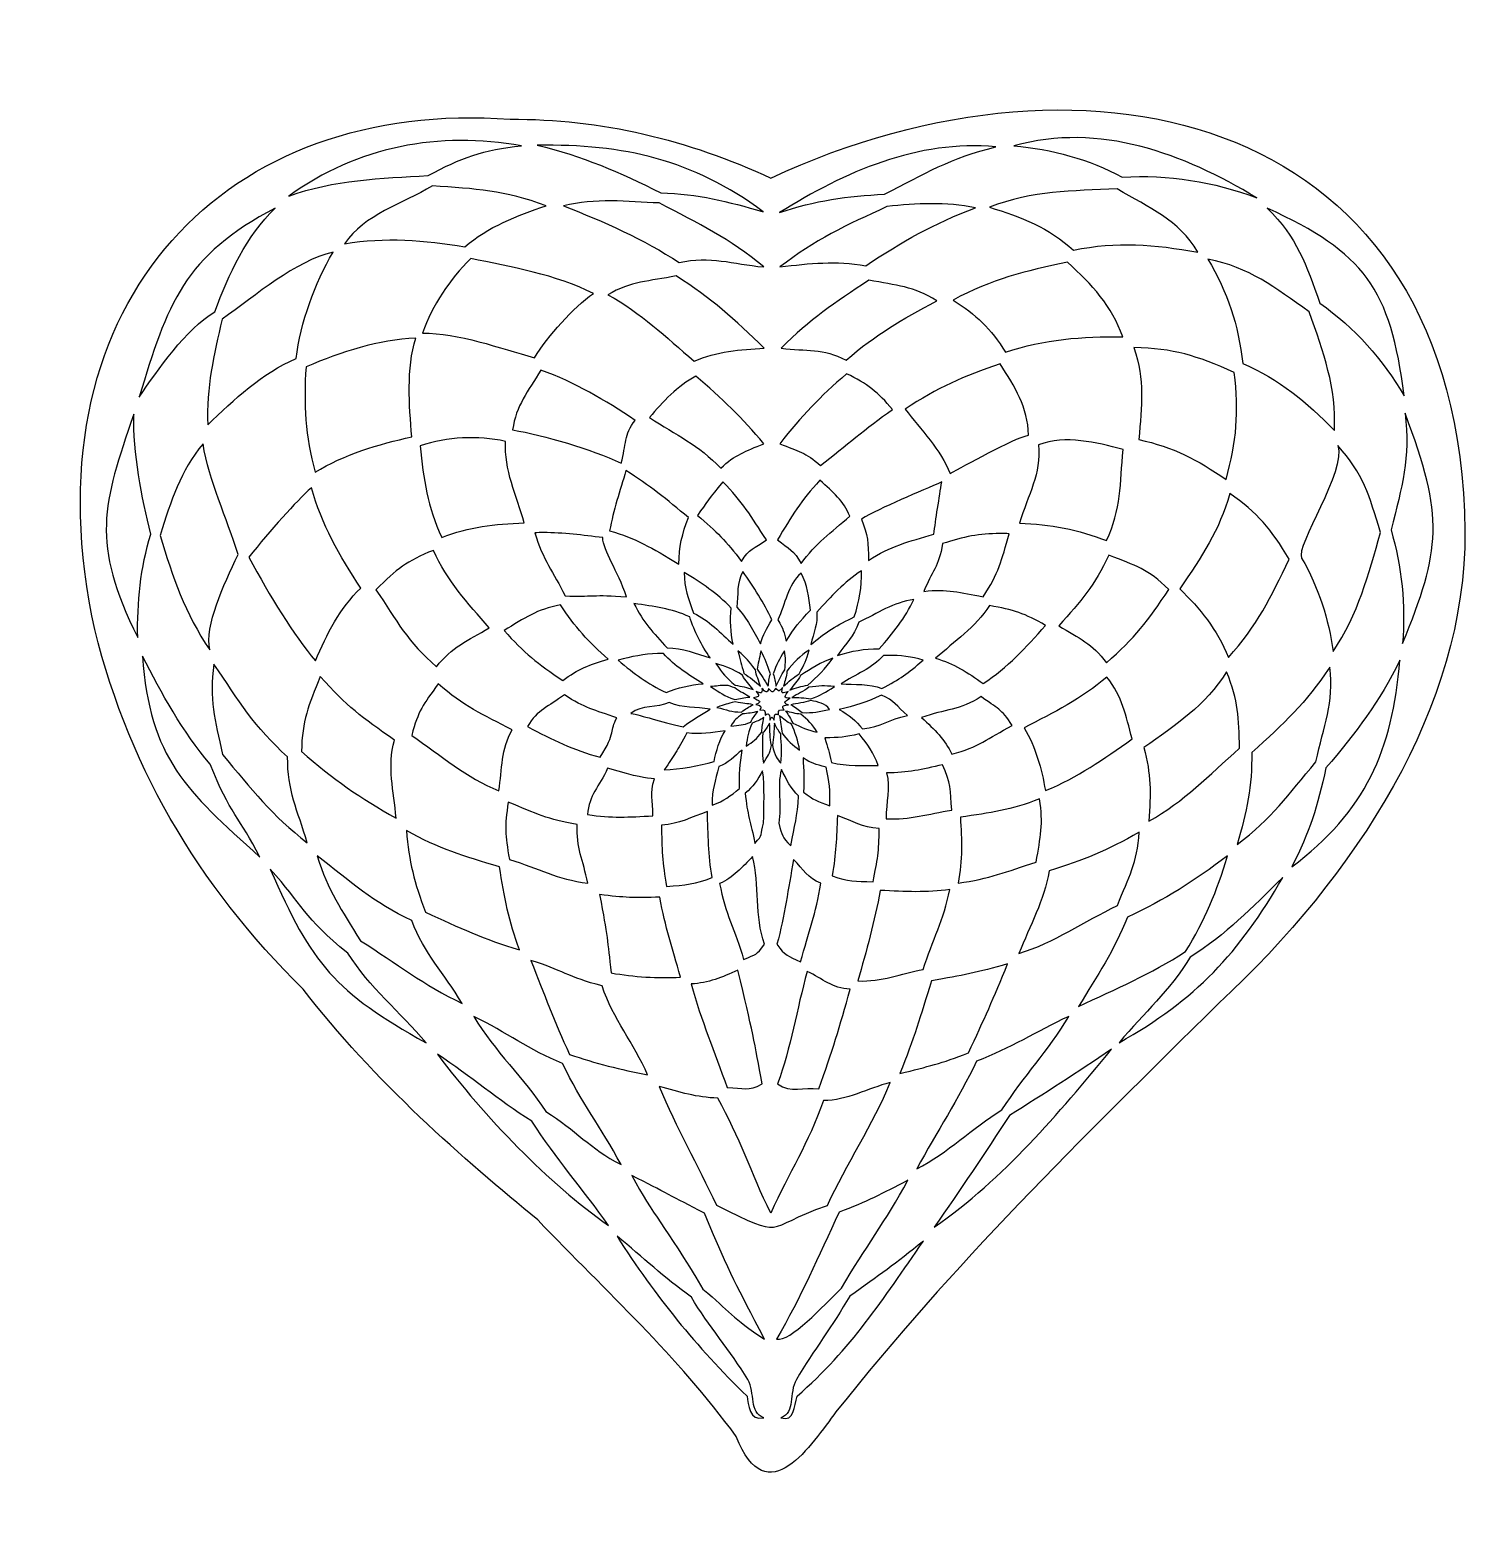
# Model space of a CAD drawing. Header units: centimetres. Extents: x -8.2 to 5.3, y -4.5 to 9.4.
import ezdxf

# ---------------------------------------------------------------- set-up
doc = ezdxf.new("R2010")
doc.units = ezdxf.units.CM
doc.header["$MEASUREMENT"] = 0
doc.layers.add('Layer 1', color=7, linetype='Continuous')

msp = doc.modelspace()

# ---------------------------------------------------------------- linework, layer by layer
at = {"layer": 'Layer 1', "color": 9}
for points, knots in [([(-3.66419, 8.57743), (-6.30689, 8.77397), (-8.1719, 6.90266), (-7.58995, 3.91911), (-7.58995, 3.91911), (-7.28354, 2.5523), (-6.594, 1.39012), (-5.60582, 0.41888), (-5.60582, 0.41888), (-4.94626, -0.44178), (-4.08709, -1.18909), (-3.4054, -1.74515), (-3.4054, -1.74515), (-2.74812, -2.43317), (-2.10341, -3.00903), (-1.54257, -3.77779), (-1.54257, -3.77779), (-1.25313, -4.51588), (-0.8323, -3.84278), (-0.60745, -3.54599), (-0.60745, -3.54599), (0.49746, -2.1558), (1.67158, -1.00577), (2.98568, 0.2866), (2.98568, 0.2866), (4.26327, 1.47856), (5.30624, 3.05746), (5.29305, 4.71368), (5.29305, 4.71368), (5.2428, 8.6327), (1.76831, 9.41709), (-1.21928, 8.02594), (-1.21928, 8.02594), (-1.98571, 8.3835), (-2.817, 8.58331), (-3.66419, 8.57743)], [0, 0, 0, 0, 0.1, 0.1, 0.1, 0.1, 0.2, 0.2, 0.2, 0.2, 0.3, 0.3, 0.3, 0.3, 0.4, 0.4, 0.4, 0.4, 0.5, 0.5, 0.5, 0.5, 0.6, 0.6, 0.6, 0.6, 0.7, 0.7, 0.7, 0.7, 0.8, 0.8, 0.8, 0.8, 1, 1, 1, 1]), ([(3.34148, 7.84073), (2.93672, 7.99134), (2.50975, 8.06173), (2.07727, 8.0342), (2.07727, 8.0342), (1.76794, 8.20362), (1.42065, 8.29563), (1.06027, 8.32773), (1.06027, 8.32773), (1.86693, 8.55262), (2.65101, 8.25525), (3.34148, 7.84073)], [0, 0, 0, 0, 0.25, 0.25, 0.25, 0.25, 0.5, 0.5, 0.5, 0.5, 1, 1, 1, 1]), ([(-3.55836, 8.3269), (-3.91383, 8.29484), (-4.12924, 8.21359), (-4.43397, 8.04826), (-4.43397, 8.04826), (-4.87298, 8.02355), (-5.32418, 8.01005), (-5.74035, 7.85644), (-5.74035, 7.85644), (-5.10328, 8.32209), (-4.32382, 8.46837), (-3.55836, 8.3269)], [0, 0, 0, 0, 0.25, 0.25, 0.25, 0.25, 0.5, 0.5, 0.5, 0.5, 1, 1, 1, 1]), ([(0.89243, 8.3178), (0.46906, 8.21664), (0.22422, 8.0661), (-0.1535, 7.8738), (-0.1535, 7.8738), (-0.49482, 7.85824), (-0.81118, 7.81319), (-1.13577, 7.70265), (-1.13577, 7.70265), (-0.52941, 8.08133), (0.16302, 8.38953), (0.89243, 8.3178)], [0, 0, 0, 0, 0.25, 0.25, 0.25, 0.25, 0.5, 0.5, 0.5, 0.5, 1, 1, 1, 1]), ([(-3.41036, 8.33351), (-2.59594, 8.34484), (-1.95556, 8.20124), (-1.28956, 7.71009), (-1.28956, 7.71009), (-1.62377, 7.80416), (-1.90232, 7.88011), (-2.25198, 7.88703), (-2.25198, 7.88703), (-2.63346, 8.08072), (-2.98841, 8.23318), (-3.41036, 8.33351)], [0, 0, 0, 0, 0.25, 0.25, 0.25, 0.25, 0.5, 0.5, 0.5, 0.5, 1, 1, 1, 1]), ([(-4.39428, 7.95235), (-3.99088, 7.9268), (-3.7162, 7.908), (-3.32768, 7.76631), (-3.32768, 7.76631), (-3.59402, 7.67271), (-3.87894, 7.56855), (-4.08849, 7.38046), (-4.08849, 7.38046), (-4.47018, 7.44344), (-4.83527, 7.4741), (-5.21918, 7.40939), (-5.21918, 7.40939), (-5.0307, 7.68526), (-4.67897, 7.78099), (-4.39428, 7.95235)], [0, 0, 0, 0, 0.2, 0.2, 0.2, 0.2, 0.4, 0.4, 0.4, 0.4, 0.6, 0.6, 0.6, 0.6, 1, 1, 1, 1]), ([(-2.26521, 7.79194), (-1.89324, 7.5963), (-1.60775, 7.46172), (-1.2846, 7.19167), (-1.2846, 7.19167), (-1.58368, 7.2208), (-1.78309, 7.29821), (-2.08, 7.23301), (-2.08, 7.23301), (-2.41171, 7.4535), (-2.78338, 7.61676), (-3.16231, 7.76383), (-3.16231, 7.76383), (-2.86895, 7.84041), (-2.56392, 7.80585), (-2.26521, 7.79194)], [0, 0, 0, 0, 0.2, 0.2, 0.2, 0.2, 0.4, 0.4, 0.4, 0.4, 0.6, 0.6, 0.6, 0.6, 1, 1, 1, 1]), ([(2.03179, 7.92506), (2.33371, 7.74364), (2.60562, 7.63642), (2.78833, 7.33058), (2.78833, 7.33058), (2.37557, 7.40307), (2.03156, 7.4354), (1.62003, 7.34877), (1.62003, 7.34877), (1.394, 7.55914), (1.12573, 7.66145), (0.83207, 7.75226), (0.83207, 7.75226), (1.24416, 7.90993), (1.5987, 7.90256), (2.03179, 7.92506)], [0, 0, 0, 0, 0.2, 0.2, 0.2, 0.2, 0.4, 0.4, 0.4, 0.4, 0.6, 0.6, 0.6, 0.6, 1, 1, 1, 1]), ([(-5.86768, 7.74316), (-6.13991, 7.48216), (-6.30098, 7.12769), (-6.43653, 6.77082), (-6.43653, 6.77082), (-6.70513, 6.60926), (-6.97339, 6.22614), (-7.14346, 5.97211), (-7.14346, 5.97211), (-6.88746, 6.83754), (-6.71762, 7.30543), (-5.86768, 7.74316)], [0, 0, 0, 0, 0.25, 0.25, 0.25, 0.25, 0.5, 0.5, 0.5, 0.5, 1, 1, 1, 1]), ([(0.7006, 7.7473), (0.30803, 7.59708), (0.01425, 7.43218), (-0.32879, 7.20242), (-0.32879, 7.20242), (-0.61257, 7.25264), (-0.8469, 7.22661), (-1.13329, 7.19167), (-1.13329, 7.19167), (-0.81199, 7.44426), (-0.50387, 7.5862), (-0.12953, 7.75805), (-0.12953, 7.75805), (0.14767, 7.78952), (0.42584, 7.80201), (0.7006, 7.7473)], [0, 0, 0, 0, 0.2, 0.2, 0.2, 0.2, 0.4, 0.4, 0.4, 0.4, 0.6, 0.6, 0.6, 0.6, 1, 1, 1, 1]), ([(3.43822, 7.74316), (4.34904, 7.32994), (4.5977, 6.98635), (4.72227, 5.98368), (4.72227, 5.98368), (4.52411, 6.32507), (4.25698, 6.62319), (3.93348, 6.85102), (3.93348, 6.85102), (3.80085, 7.21579), (3.7208, 7.47032), (3.43822, 7.74316)], [0, 0, 0, 0, 0.25, 0.25, 0.25, 0.25, 0.5, 0.5, 0.5, 0.5, 1, 1, 1, 1]), ([(-5.32611, 7.3314), (-5.4964, 7.03549), (-5.63306, 6.67254), (-5.67255, 6.3326), (-5.67255, 6.3326), (-5.99022, 6.19591), (-6.25572, 5.94976), (-6.50185, 5.71), (-6.50185, 5.71), (-6.51416, 6.06123), (-6.44551, 6.36771), (-6.36708, 6.70137), (-6.36708, 6.70137), (-6.04433, 6.93199), (-5.68194, 7.24413), (-5.32611, 7.3314)], [0, 0, 0, 0, 0.2, 0.2, 0.2, 0.2, 0.4, 0.4, 0.4, 0.4, 0.6, 0.6, 0.6, 0.6, 1, 1, 1, 1]), ([(-4.03461, 7.27105), (-3.65628, 7.19574), (-3.2364, 7.11833), (-2.88285, 6.94362), (-2.88285, 6.94362), (-3.07784, 6.80845), (-3.30459, 6.54703), (-3.43682, 6.34087), (-3.43682, 6.34087), (-3.76056, 6.42697), (-4.15185, 6.57854), (-4.48771, 6.5699), (-4.48771, 6.5699), (-4.39386, 6.83867), (-4.23335, 7.06892), (-4.03461, 7.27105)], [0, 0, 0, 0, 0.2, 0.2, 0.2, 0.2, 0.4, 0.4, 0.4, 0.4, 0.6, 0.6, 0.6, 0.6, 1, 1, 1, 1]), ([(2.88094, 7.26609), (3.27687, 7.18828), (3.50566, 7.00243), (3.83261, 6.77082), (3.83261, 6.77082), (3.96581, 6.38725), (4.09003, 6.06164), (4.06825, 5.65957), (4.06825, 5.65957), (3.81192, 5.92158), (3.54974, 6.14213), (3.20918, 6.28547), (3.20918, 6.28547), (3.16897, 6.64924), (3.06672, 6.952), (2.88094, 7.26609)], [0, 0, 0, 0, 0.2, 0.2, 0.2, 0.2, 0.4, 0.4, 0.4, 0.4, 0.6, 0.6, 0.6, 0.6, 1, 1, 1, 1]), ([(-2.10646, 7.10734), (-1.77668, 6.89843), (-1.55876, 6.70065), (-1.28046, 6.42934), (-1.28046, 6.42934), (-1.50471, 6.41868), (-1.7291, 6.40036), (-1.93779, 6.30862), (-1.93779, 6.30862), (-2.20675, 6.53756), (-2.43354, 6.75902), (-2.74725, 6.93122), (-2.74725, 6.93122), (-2.53344, 7.05675), (-2.35992, 7.05887), (-2.10646, 7.10734)], [0, 0, 0, 0, 0.2, 0.2, 0.2, 0.2, 0.4, 0.4, 0.4, 0.4, 0.6, 0.6, 0.6, 0.6, 1, 1, 1, 1]), ([(1.56546, 7.23549), (1.7967, 7.02529), (1.97882, 6.82731), (2.08388, 6.536), (2.08388, 6.536), (1.70413, 6.54276), (1.34795, 6.51452), (0.98338, 6.39131), (0.98338, 6.39131), (0.84818, 6.61288), (0.70475, 6.74653), (0.49059, 6.88161), (0.49059, 6.88161), (0.85903, 7.07506), (1.16271, 7.15592), (1.56546, 7.23549)], [0, 0, 0, 0, 0.2, 0.2, 0.2, 0.2, 0.4, 0.4, 0.4, 0.4, 0.6, 0.6, 0.6, 0.6, 1, 1, 1, 1]), ([(-0.30068, 7.06847), (-0.0355, 7.01808), (0.1185, 7.01289), (0.33846, 6.87417), (0.33846, 6.87417), (0.00123, 6.69711), (-0.22701, 6.56052), (-0.51317, 6.31855), (-0.51317, 6.31855), (-0.73038, 6.43092), (-0.88249, 6.40115), (-1.12171, 6.42934), (-1.12171, 6.42934), (-0.84816, 6.70729), (-0.62288, 6.8498), (-0.30068, 7.06847)], [0, 0, 0, 0, 0.2, 0.2, 0.2, 0.2, 0.4, 0.4, 0.4, 0.4, 0.6, 0.6, 0.6, 0.6, 1, 1, 1, 1]), ([(-4.55055, 6.52443), (-4.63819, 6.23433), (-4.61167, 5.89957), (-4.58776, 5.59838), (-4.58776, 5.59838), (-4.89417, 5.53021), (-5.23078, 5.4328), (-5.49313, 5.266), (-5.49313, 5.266), (-5.5859, 5.60534), (-5.60273, 5.90549), (-5.57911, 6.25488), (-5.57911, 6.25488), (-5.2482, 6.3979), (-4.89669, 6.50954), (-4.55055, 6.52443)], [0, 0, 0, 0, 0.2, 0.2, 0.2, 0.2, 0.4, 0.4, 0.4, 0.4, 0.6, 0.6, 0.6, 0.6, 1, 1, 1, 1]), ([(2.18806, 6.43513), (2.55914, 6.42853), (2.77314, 6.36157), (3.12981, 6.20279), (3.12981, 6.20279), (3.17321, 5.8276), (3.15267, 5.55707), (3.05209, 5.19903), (3.05209, 5.19903), (2.78241, 5.38437), (2.55779, 5.50215), (2.23519, 5.57358), (2.23519, 5.57358), (2.25744, 5.89821), (2.2947, 6.12523), (2.18806, 6.43513)], [0, 0, 0, 0, 0.2, 0.2, 0.2, 0.2, 0.4, 0.4, 0.4, 0.4, 0.6, 0.6, 0.6, 0.6, 1, 1, 1, 1]), ([(0.93211, 6.28299), (1.07229, 6.0651), (1.19027, 5.88038), (1.2, 5.61409), (1.2, 5.61409), (1.04996, 5.58498), (0.59096, 5.32107), (0.46413, 5.25443), (0.46413, 5.25443), (0.37494, 5.47402), (0.189, 5.67194), (0.04163, 5.85718), (0.04163, 5.85718), (0.34309, 6.0607), (0.59148, 6.16786), (0.93211, 6.28299)], [0, 0, 0, 0, 0.2, 0.2, 0.2, 0.2, 0.4, 0.4, 0.4, 0.4, 0.6, 0.6, 0.6, 0.6, 1, 1, 1, 1]), ([(-3.37646, 6.22512), (-3.05284, 6.1098), (-2.77907, 5.94415), (-2.49093, 5.753), (-2.49093, 5.753), (-2.59839, 5.6225), (-2.57368, 5.52444), (-2.6224, 5.35199), (-2.6224, 5.35199), (-2.90843, 5.48327), (-3.34284, 5.61445), (-3.64104, 5.66288), (-3.64104, 5.66288), (-3.60956, 5.89318), (-3.49628, 6.02397), (-3.37646, 6.22512)], [0, 0, 0, 0, 0.2, 0.2, 0.2, 0.2, 0.4, 0.4, 0.4, 0.4, 0.6, 0.6, 0.6, 0.6, 1, 1, 1, 1]), ([(-1.9229, 6.16889), (-1.6811, 5.96132), (-1.48344, 5.77595), (-1.28542, 5.53389), (-1.28542, 5.53389), (-1.4548, 5.46289), (-1.5538, 5.43306), (-1.68891, 5.30486), (-1.68891, 5.30486), (-1.89434, 5.52371), (-2.10618, 5.6137), (-2.35616, 5.78028), (-2.35616, 5.78028), (-2.23588, 5.93058), (-2.09088, 6.07267), (-1.9229, 6.16889)], [0, 0, 0, 0, 0.2, 0.2, 0.2, 0.2, 0.4, 0.4, 0.4, 0.4, 0.6, 0.6, 0.6, 0.6, 1, 1, 1, 1]), ([(-0.50738, 6.19039), (-0.31422, 6.09755), (-0.21335, 6.0163), (-0.07578, 5.85553), (-0.07578, 5.85553), (-0.33576, 5.67295), (-0.50889, 5.52027), (-0.75212, 5.32967), (-0.75212, 5.32967), (-0.892, 5.45428), (-0.9628, 5.46425), (-1.13411, 5.53389), (-1.13411, 5.53389), (-0.92744, 5.79698), (-0.7611, 5.97306), (-0.50738, 6.19039)], [0, 0, 0, 0, 0.2, 0.2, 0.2, 0.2, 0.4, 0.4, 0.4, 0.4, 0.6, 0.6, 0.6, 0.6, 1, 1, 1, 1]), ([(-7.19473, 5.81253), (-7.20288, 5.44652), (-7.12198, 5.03011), (-7.03598, 4.68557), (-7.03598, 4.68557), (-7.13242, 4.3748), (-7.16547, 4.04245), (-7.15835, 3.71653), (-7.15835, 3.71653), (-7.60135, 4.60724), (-7.48813, 4.96305), (-7.19473, 5.81253)], [0, 0, 0, 0, 0.25, 0.25, 0.25, 0.25, 0.5, 0.5, 0.5, 0.5, 1, 1, 1, 1]), ([(4.73137, 5.81997), (5.10513, 4.84212), (5.06713, 4.54028), (4.70822, 3.65948), (4.70822, 3.65948), (4.73867, 4.01916), (4.70071, 4.38019), (4.5999, 4.72609), (4.5999, 4.72609), (4.7052, 5.13676), (4.78211, 5.3951), (4.73137, 5.81997)], [0, 0, 0, 0, 0.25, 0.25, 0.25, 0.25, 0.5, 0.5, 0.5, 0.5, 1, 1, 1, 1]), ([(-3.70719, 5.55622), (-3.72161, 5.2909), (-3.60598, 5.04706), (-3.5319, 4.7914), (-3.5319, 4.7914), (-3.81198, 4.78295), (-4.04919, 4.75563), (-4.30581, 4.65415), (-4.30581, 4.65415), (-4.43705, 4.94291), (-4.47806, 5.19654), (-4.50921, 5.5157), (-4.50921, 5.5157), (-4.24696, 5.59951), (-3.97522, 5.61321), (-3.70719, 5.55622)], [0, 0, 0, 0, 0.2, 0.2, 0.2, 0.2, 0.4, 0.4, 0.4, 0.4, 0.6, 0.6, 0.6, 0.6, 1, 1, 1, 1]), ([(2.08553, 5.48097), (2.05661, 5.15289), (2.06973, 4.92505), (1.93092, 4.62521), (1.93092, 4.62521), (1.67409, 4.72656), (1.39709, 4.78081), (1.11567, 4.78892), (1.11567, 4.78892), (1.1948, 5.05768), (1.31976, 5.24824), (1.29261, 5.5248), (1.29261, 5.5248), (1.55353, 5.61933), (1.82678, 5.54609), (2.08553, 5.48097)], [0, 0, 0, 0, 0.2, 0.2, 0.2, 0.2, 0.4, 0.4, 0.4, 0.4, 0.6, 0.6, 0.6, 0.6, 1, 1, 1, 1]), ([(-6.54567, 5.53306), (-6.48962, 5.18044), (-6.32353, 4.84437), (-6.21742, 4.4954), (-6.21742, 4.4954), (-6.35513, 4.20166), (-6.53081, 3.82838), (-6.48283, 3.59995), (-6.48283, 3.59995), (-6.71605, 3.94658), (-6.83046, 4.2806), (-6.94833, 4.674), (-6.94833, 4.674), (-6.84461, 5.00335), (-6.75856, 5.27766), (-6.54567, 5.53306)], [0, 0, 0, 0, 0.2, 0.2, 0.2, 0.2, 0.4, 0.4, 0.4, 0.4, 0.6, 0.6, 0.6, 0.6, 1, 1, 1, 1]), ([(4.09967, 5.51735), (4.34136, 5.25076), (4.39405, 5.0536), (4.50234, 4.70211), (4.50234, 4.70211), (4.38523, 4.29997), (4.29542, 3.93987), (4.05585, 3.58424), (4.05585, 3.58424), (4.01589, 3.8867), (3.92207, 4.18247), (3.7615, 4.46233), (3.7615, 4.46233), (3.69653, 4.57074), (4.1883, 5.28616), (4.09967, 5.51735)], [0, 0, 0, 0, 0.2, 0.2, 0.2, 0.2, 0.4, 0.4, 0.4, 0.4, 0.6, 0.6, 0.6, 0.6, 1, 1, 1, 1]), ([(-2.57858, 5.28254), (-2.35548, 5.14423), (-2.19457, 5.01091), (-1.9907, 4.84101), (-1.9907, 4.84101), (-2.05112, 4.69172), (-2.08069, 4.5666), (-2.08165, 4.40445), (-2.08165, 4.40445), (-2.34194, 4.5625), (-2.48501, 4.64521), (-2.73071, 4.71864), (-2.73071, 4.71864), (-2.69607, 4.91097), (-2.63276, 5.09181), (-2.57858, 5.28254)], [0, 0, 0, 0, 0.2, 0.2, 0.2, 0.2, 0.4, 0.4, 0.4, 0.4, 0.6, 0.6, 0.6, 0.6, 1, 1, 1, 1]), ([(-1.66907, 5.17588), (-1.48571, 4.98896), (-1.40108, 4.8523), (-1.26062, 4.63265), (-1.26062, 4.63265), (-1.37454, 4.55213), (-1.42367, 4.55051), (-1.49461, 4.43091), (-1.49461, 4.43091), (-1.63446, 4.62055), (-1.72836, 4.70873), (-1.90802, 4.86251), (-1.90802, 4.86251), (-1.82038, 4.98075), (-1.79723, 5.02512), (-1.66907, 5.17588)], [0, 0, 0, 0, 0.2, 0.2, 0.2, 0.2, 0.4, 0.4, 0.4, 0.4, 0.6, 0.6, 0.6, 0.6, 1, 1, 1, 1]), ([(-0.75874, 5.19159), (-0.6306, 5.0737), (-0.53803, 5.00239), (-0.47679, 4.85424), (-0.47679, 4.85424), (-0.65776, 4.69942), (-0.79497, 4.59875), (-0.93485, 4.41107), (-0.93485, 4.41107), (-0.99824, 4.53596), (-1.0501, 4.54723), (-1.15727, 4.63265), (-1.15727, 4.63265), (-1.02064, 4.85512), (-0.93633, 5.00067), (-0.75874, 5.19159)], [0, 0, 0, 0, 0.2, 0.2, 0.2, 0.2, 0.4, 0.4, 0.4, 0.4, 0.6, 0.6, 0.6, 0.6, 1, 1, 1, 1]), ([(0.38476, 5.17588), (0.36402, 5.04003), (0.32482, 4.81314), (0.312, 4.68557), (0.312, 4.68557), (0.07444, 4.61748), (-0.09556, 4.57324), (-0.30316, 4.44), (-0.30316, 4.44), (-0.3031, 4.60324), (-0.30691, 4.676), (-0.3693, 4.82696), (-0.3693, 4.82696), (-0.1945, 4.93378), (0.20127, 5.09103), (0.38476, 5.17588)], [0, 0, 0, 0, 0.2, 0.2, 0.2, 0.2, 0.4, 0.4, 0.4, 0.4, 0.6, 0.6, 0.6, 0.6, 1, 1, 1, 1]), ([(-5.52951, 5.12131), (-5.43286, 4.77874), (-5.26563, 4.48212), (-5.06483, 4.18038), (-5.06483, 4.18038), (-5.26389, 3.98802), (-5.38456, 3.75232), (-5.49065, 3.49825), (-5.49065, 3.49825), (-5.69907, 3.74451), (-5.91515, 4.09996), (-6.11572, 4.46977), (-6.11572, 4.46977), (-5.91407, 4.72444), (-5.67529, 4.98959), (-5.52951, 5.12131)], [0, 0, 0, 0, 0.2, 0.2, 0.2, 0.2, 0.4, 0.4, 0.4, 0.4, 0.6, 0.6, 0.6, 0.6, 1, 1, 1, 1]), ([(3.08764, 5.06756), (3.3477, 4.88886), (3.4752, 4.73319), (3.64409, 4.45075), (3.64409, 4.45075), (3.47345, 4.09311), (3.34297, 3.82922), (3.07441, 3.52802), (3.07441, 3.52802), (2.96532, 3.79873), (2.8086, 3.98711), (2.61883, 4.17211), (2.61883, 4.17211), (2.82691, 4.48254), (2.98823, 4.71369), (3.08764, 5.06756)], [0, 0, 0, 0, 0.2, 0.2, 0.2, 0.2, 0.4, 0.4, 0.4, 0.4, 0.6, 0.6, 0.6, 0.6, 1, 1, 1, 1]), ([(-3.35248, 4.70045), (-3.16614, 4.70069), (-2.98075, 4.6757), (-2.79603, 4.65332), (-2.79603, 4.65332), (-2.78948, 4.52621), (-2.65526, 4.34703), (-2.57279, 4.09853), (-2.57279, 4.09853), (-2.87711, 4.12327), (-2.90303, 4.0964), (-3.14826, 4.10762), (-3.14826, 4.10762), (-3.25782, 4.33151), (-3.35878, 4.44378), (-3.43268, 4.6988), (-3.43268, 4.6988), (-3.40604, 4.69995), (-3.3791, 4.70042), (-3.35248, 4.70045)], [0, 0, 0, 0, 0.16666667, 0.16666667, 0.16666667, 0.16666667, 0.33333333, 0.33333333, 0.33333333, 0.33333333, 0.5, 0.5, 0.5, 0.5, 0.66666667, 0.66666667, 0.66666667, 0.66666667, 1, 1, 1, 1]), ([(0.93129, 4.69136), (0.95908, 4.69161), (0.98793, 4.6912), (1.0181, 4.69053), (1.0181, 4.69053), (0.94277, 4.43469), (0.92267, 4.32213), (0.77254, 4.09935), (0.77254, 4.09935), (0.55903, 4.13566), (0.43163, 4.1785), (0.21691, 4.14814), (0.21691, 4.14814), (0.28753, 4.33158), (0.3612, 4.38476), (0.39303, 4.5971), (0.39303, 4.5971), (0.59301, 4.66438), (0.73674, 4.68958), (0.93129, 4.69136)], [0, 0, 0, 0, 0.16666667, 0.16666667, 0.16666667, 0.16666667, 0.33333333, 0.33333333, 0.33333333, 0.33333333, 0.5, 0.5, 0.5, 0.5, 0.66666667, 0.66666667, 0.66666667, 0.66666667, 1, 1, 1, 1]), ([(-4.3827, 4.53426), (-4.25447, 4.24449), (-4.06723, 4.04563), (-3.86098, 3.80666), (-3.86098, 3.80666), (-4.0598, 3.69048), (-4.21571, 3.62455), (-4.35542, 3.44203), (-4.35542, 3.44203), (-4.62285, 3.67408), (-4.72872, 3.87203), (-4.92345, 4.16467), (-4.92345, 4.16467), (-4.72368, 4.36117), (-4.63943, 4.43272), (-4.3827, 4.53426)], [0, 0, 0, 0, 0.2, 0.2, 0.2, 0.2, 0.4, 0.4, 0.4, 0.4, 0.6, 0.6, 0.6, 0.6, 1, 1, 1, 1]), ([(1.95324, 4.48961), (2.20817, 4.38901), (2.31712, 4.35969), (2.51548, 4.16633), (2.51548, 4.16633), (2.31977, 3.87427), (2.19553, 3.71004), (1.93092, 3.47924), (1.93092, 3.47924), (1.7936, 3.6616), (1.67674, 3.70845), (1.48278, 3.8265), (1.48278, 3.8265), (1.69259, 4.0625), (1.8214, 4.20483), (1.95324, 4.48961)], [0, 0, 0, 0, 0.2, 0.2, 0.2, 0.2, 0.4, 0.4, 0.4, 0.4, 0.6, 0.6, 0.6, 0.6, 1, 1, 1, 1]), ([(-2.03039, 4.32756), (-1.8624, 4.21871), (-1.72788, 4.13967), (-1.59052, 3.99187), (-1.59052, 3.99187), (-1.60321, 3.87986), (-1.59604, 3.76523), (-1.57151, 3.6537), (-1.57151, 3.6537), (-1.69348, 3.75766), (-1.79635, 3.87753), (-1.9444, 3.94474), (-1.9444, 3.94474), (-1.99438, 4.09617), (-2.03134, 4.16988), (-2.03039, 4.32756)], [0, 0, 0, 0, 0.2, 0.2, 0.2, 0.2, 0.4, 0.4, 0.4, 0.4, 0.6, 0.6, 0.6, 0.6, 1, 1, 1, 1]), ([(-1.48221, 4.335), (-1.37769, 4.19325), (-1.28571, 4.04193), (-1.2077, 3.88107), (-1.2077, 3.88107), (-1.26185, 3.79836), (-1.29222, 3.74227), (-1.31436, 3.65618), (-1.31436, 3.65618), (-1.38739, 3.78589), (-1.43428, 3.88895), (-1.5376, 4.00013), (-1.5376, 4.00013), (-1.52411, 4.11967), (-1.54144, 4.22781), (-1.48221, 4.335)], [0, 0, 0, 0, 0.2, 0.2, 0.2, 0.2, 0.4, 0.4, 0.4, 0.4, 0.6, 0.6, 0.6, 0.6, 1, 1, 1, 1]), ([(-0.93485, 4.32012), (-0.87416, 4.21146), (-0.86079, 4.09511), (-0.84721, 3.97368), (-0.84721, 3.97368), (-0.9501, 3.86288), (-1.00037, 3.81103), (-1.07376, 3.68098), (-1.07376, 3.68098), (-1.09558, 3.76696), (-1.09932, 3.79787), (-1.15396, 3.88107), (-1.15396, 3.88107), (-1.08016, 4.0316), (-1.0627, 4.20812), (-0.93485, 4.32012)], [0, 0, 0, 0, 0.2, 0.2, 0.2, 0.2, 0.4, 0.4, 0.4, 0.4, 0.6, 0.6, 0.6, 0.6, 1, 1, 1, 1]), ([(-0.36682, 4.34244), (-0.36689, 4.18435), (-0.385, 4.06096), (-0.4371, 3.90918), (-0.4371, 3.90918), (-0.58315, 3.84147), (-0.72002, 3.7559), (-0.84307, 3.65122), (-0.84307, 3.65122), (-0.81826, 3.76303), (-0.77594, 3.8423), (-0.7885, 3.95466), (-0.7885, 3.95466), (-0.65001, 4.1038), (-0.53475, 4.23362), (-0.36682, 4.34244)], [0, 0, 0, 0, 0.2, 0.2, 0.2, 0.2, 0.4, 0.4, 0.4, 0.4, 0.6, 0.6, 0.6, 0.6, 1, 1, 1, 1]), ([(0.12431, 4.07372), (0.04007, 3.90133), (-0.07159, 3.75595), (-0.20146, 3.61153), (-0.20146, 3.61153), (-0.35111, 3.60965), (-0.4516, 3.59385), (-0.59255, 3.54869), (-0.59255, 3.54869), (-0.50778, 3.66719), (-0.44127, 3.72304), (-0.39411, 3.8604), (-0.39411, 3.8604), (-0.21709, 3.94248), (-0.07034, 4.04618), (0.12431, 4.07372)], [0, 0, 0, 0, 0.2, 0.2, 0.2, 0.2, 0.4, 0.4, 0.4, 0.4, 0.6, 0.6, 0.6, 0.6, 1, 1, 1, 1]), ([(-3.1929, 4.02163), (-3.05753, 3.81853), (-2.92809, 3.67152), (-2.74477, 3.51479), (-2.74477, 3.51479), (-2.91739, 3.46257), (-3.02866, 3.41944), (-3.17058, 3.31304), (-3.17058, 3.31304), (-3.40701, 3.47108), (-3.53499, 3.57335), (-3.72125, 3.78185), (-3.72125, 3.78185), (-3.52586, 3.89851), (-3.4158, 3.98185), (-3.1929, 4.02163)], [0, 0, 0, 0, 0.2, 0.2, 0.2, 0.2, 0.4, 0.4, 0.4, 0.4, 0.6, 0.6, 0.6, 0.6, 1, 1, 1, 1]), ([(-2.50251, 4.03486), (-2.30888, 4.00705), (-2.15605, 3.98993), (-1.97996, 3.91001), (-1.97996, 3.91001), (-1.9348, 3.77318), (-1.86999, 3.64317), (-1.7873, 3.52554), (-1.7873, 3.52554), (-1.92582, 3.56876), (-2.04479, 3.61738), (-2.19162, 3.61897), (-2.19162, 3.61897), (-2.32025, 3.7615), (-2.41798, 3.86083), (-2.50251, 4.03486)], [0, 0, 0, 0, 0.2, 0.2, 0.2, 0.2, 0.4, 0.4, 0.4, 0.4, 0.6, 0.6, 0.6, 0.6, 1, 1, 1, 1]), ([(0.83372, 4.01584), (1.05883, 3.97757), (1.16288, 3.94255), (1.35958, 3.82981), (1.35958, 3.82981), (1.17108, 3.61782), (1.00825, 3.43934), (0.77254, 3.28411), (0.77254, 3.28411), (0.62931, 3.39122), (0.49924, 3.47119), (0.32523, 3.52306), (0.32523, 3.52306), (0.50724, 3.67838), (0.69708, 3.81308), (0.83372, 4.01584)], [0, 0, 0, 0, 0.2, 0.2, 0.2, 0.2, 0.4, 0.4, 0.4, 0.4, 0.6, 0.6, 0.6, 0.6, 1, 1, 1, 1]), ([(-7.11453, 3.5429), (-6.93426, 3.19263), (-6.73828, 2.83412), (-6.47953, 2.52922), (-6.47953, 2.52922), (-6.29335, 2.06174), (-6.20119, 2.02637), (-6.01237, 1.65775), (-6.01237, 1.65775), (-6.70858, 2.28825), (-7.04313, 2.57394), (-7.11453, 3.5429)], [0, 0, 0, 0, 0.25, 0.25, 0.25, 0.25, 0.5, 0.5, 0.5, 0.5, 1, 1, 1, 1]), ([(-2.28092, 3.56605), (-2.26305, 3.56651), (-2.24511, 3.56657), (-2.22717, 3.56605), (-2.22717, 3.56605), (-2.11914, 3.44633), (-1.98793, 3.36769), (-1.85428, 3.28245), (-1.85428, 3.28245), (-1.97728, 3.27156), (-2.08793, 3.249), (-2.20072, 3.2006), (-2.20072, 3.2006), (-2.37975, 3.28671), (-2.49574, 3.3716), (-2.64968, 3.50321), (-2.64968, 3.50321), (-2.52913, 3.53684), (-2.40596, 3.56284), (-2.28092, 3.56605)], [0, 0, 0, 0, 0.16666667, 0.16666667, 0.16666667, 0.16666667, 0.33333333, 0.33333333, 0.33333333, 0.33333333, 0.5, 0.5, 0.5, 0.5, 0.66666667, 0.66666667, 0.66666667, 0.66666667, 1, 1, 1, 1]), ([(-1.52686, 3.59168), (-1.44086, 3.51838), (-1.4317, 3.50381), (-1.36397, 3.41226), (-1.36397, 3.41226), (-1.35494, 3.36233), (-1.33056, 3.30686), (-1.31519, 3.25847), (-1.31519, 3.25847), (-1.36638, 3.30493), (-1.41421, 3.34345), (-1.47146, 3.38002), (-1.47146, 3.38002), (-1.49431, 3.46692), (-1.50595, 3.4972), (-1.52686, 3.59168)], [0, 0, 0, 0, 0.2, 0.2, 0.2, 0.2, 0.4, 0.4, 0.4, 0.4, 0.6, 0.6, 0.6, 0.6, 1, 1, 1, 1]), ([(-1.31354, 3.59168), (-1.2674, 3.50979), (-1.25308, 3.46418), (-1.22259, 3.37588), (-1.22259, 3.37588), (-1.23822, 3.33375), (-1.23646, 3.30192), (-1.24408, 3.2593), (-1.24408, 3.2593), (-1.27417, 3.31361), (-1.31196, 3.37063), (-1.34826, 3.4197), (-1.34826, 3.4197), (-1.34138, 3.47387), (-1.32503, 3.51343), (-1.31354, 3.59168)], [0, 0, 0, 0, 0.2, 0.2, 0.2, 0.2, 0.4, 0.4, 0.4, 0.4, 0.6, 0.6, 0.6, 0.6, 1, 1, 1, 1]), ([(-1.09195, 3.59251), (-1.0741, 3.52217), (-1.08148, 3.48739), (-1.08781, 3.41226), (-1.08781, 3.41226), (-1.12551, 3.3624), (-1.14122, 3.31635), (-1.1705, 3.26095), (-1.1705, 3.26095), (-1.17805, 3.30286), (-1.1806, 3.33527), (-1.19613, 3.37671), (-1.19613, 3.37671), (-1.16539, 3.46467), (-1.13781, 3.51125), (-1.09195, 3.59251)], [0, 0, 0, 0, 0.2, 0.2, 0.2, 0.2, 0.4, 0.4, 0.4, 0.4, 0.6, 0.6, 0.6, 0.6, 1, 1, 1, 1]), ([(-0.86044, 3.5983), (-0.88124, 3.50474), (-0.90699, 3.46195), (-0.95221, 3.37588), (-0.95221, 3.37588), (-1.00903, 3.33968), (-1.04848, 3.306), (-1.09939, 3.26013), (-1.09939, 3.26013), (-1.08552, 3.31086), (-1.0715, 3.34959), (-1.06797, 3.40234), (-1.06797, 3.40234), (-1.00893, 3.47913), (-0.9418, 3.5456), (-0.86044, 3.5983)], [0, 0, 0, 0, 0.2, 0.2, 0.2, 0.2, 0.4, 0.4, 0.4, 0.4, 0.6, 0.6, 0.6, 0.6, 1, 1, 1, 1]), ([(-0.6372, 3.52223), (-0.70421, 3.42854), (-0.78497, 3.34551), (-0.87284, 3.27088), (-0.87284, 3.27088), (-0.93231, 3.25982), (-0.98272, 3.24437), (-1.04069, 3.22375), (-1.04069, 3.22375), (-1.00148, 3.27434), (-0.96842, 3.3058), (-0.93898, 3.36183), (-0.93898, 3.36183), (-0.84353, 3.42267), (-0.74461, 3.48781), (-0.6372, 3.52223)], [0, 0, 0, 0, 0.2, 0.2, 0.2, 0.2, 0.4, 0.4, 0.4, 0.4, 0.6, 0.6, 0.6, 0.6, 1, 1, 1, 1]), ([(-0.11547, 3.54869), (-0.00487, 3.55017), (0.10481, 3.53792), (0.21112, 3.50487), (0.21112, 3.50487), (0.06121, 3.37424), (-0.00139, 3.33003), (-0.17748, 3.23863), (-0.17748, 3.23863), (-0.29083, 3.28669), (-0.43736, 3.27294), (-0.55947, 3.28328), (-0.55947, 3.28328), (-0.42675, 3.36805), (-0.26964, 3.42798), (-0.1626, 3.54704), (-0.1626, 3.54704), (-0.14675, 3.54778), (-0.13127, 3.54848), (-0.11547, 3.54869)], [0, 0, 0, 0, 0.16666667, 0.16666667, 0.16666667, 0.16666667, 0.33333333, 0.33333333, 0.33333333, 0.33333333, 0.5, 0.5, 0.5, 0.5, 0.66666667, 0.66666667, 0.66666667, 0.66666667, 1, 1, 1, 1]), ([(4.68176, 3.50321), (4.61601, 2.65844), (4.36039, 2.0888), (3.66807, 1.56431), (3.66807, 1.56431), (3.83742, 1.89182), (3.91252, 2.13588), (3.98888, 2.49284), (3.98888, 2.49284), (4.26628, 2.82145), (4.49852, 3.11537), (4.68176, 3.50321)], [0, 0, 0, 0, 0.25, 0.25, 0.25, 0.25, 0.5, 0.5, 0.5, 0.5, 1, 1, 1, 1]), ([(-6.44315, 3.46766), (-6.21339, 3.12617), (-6.0605, 2.87333), (-5.75192, 2.59619), (-5.75192, 2.59619), (-5.7558, 2.28382), (-5.65904, 2.09658), (-5.56837, 1.79252), (-5.56837, 1.79252), (-5.896, 2.04165), (-6.09085, 2.29691), (-6.36377, 2.61851), (-6.36377, 2.61851), (-6.43327, 2.9509), (-6.489, 3.13447), (-6.44315, 3.46766)], [0, 0, 0, 0, 0.2, 0.2, 0.2, 0.2, 0.4, 0.4, 0.4, 0.4, 0.6, 0.6, 0.6, 0.6, 1, 1, 1, 1]), ([(-5.446, 3.35108), (-5.19691, 3.07135), (-5.05716, 2.9676), (-4.74981, 2.75494), (-4.74981, 2.75494), (-4.8201, 2.50014), (-4.75635, 2.28254), (-4.73493, 2.02237), (-4.73493, 2.02237), (-5.06568, 2.21028), (-5.33183, 2.38747), (-5.62128, 2.64745), (-5.62128, 2.64745), (-5.61771, 2.93562), (-5.55521, 3.08078), (-5.446, 3.35108)], [0, 0, 0, 0, 0.2, 0.2, 0.2, 0.2, 0.4, 0.4, 0.4, 0.4, 0.6, 0.6, 0.6, 0.6, 1, 1, 1, 1]), ([(-1.73439, 3.47262), (-1.62341, 3.438), (-1.58382, 3.42543), (-1.48552, 3.36265), (-1.48552, 3.36265), (-1.45618, 3.30675), (-1.4237, 3.27921), (-1.38464, 3.22871), (-1.38464, 3.22871), (-1.44537, 3.25042), (-1.49097, 3.25817), (-1.55249, 3.26922), (-1.55249, 3.26922), (-1.64167, 3.34392), (-1.66748, 3.37741), (-1.73439, 3.47262)], [0, 0, 0, 0, 0.2, 0.2, 0.2, 0.2, 0.4, 0.4, 0.4, 0.4, 0.6, 0.6, 0.6, 0.6, 1, 1, 1, 1]), ([(1.93505, 3.34612), (2.08275, 3.15346), (2.10887, 2.99375), (2.1707, 2.76486), (2.1707, 2.76486), (1.89699, 2.57527), (1.66568, 2.40563), (1.3571, 2.28034), (1.3571, 2.28034), (1.32251, 2.48676), (1.26489, 2.69014), (1.15784, 2.86987), (1.15784, 2.86987), (1.43746, 3.01344), (1.69551, 3.14358), (1.93505, 3.34612)], [0, 0, 0, 0, 0.2, 0.2, 0.2, 0.2, 0.4, 0.4, 0.4, 0.4, 0.6, 0.6, 0.6, 0.6, 1, 1, 1, 1]), ([(3.05788, 3.39325), (3.16787, 3.12005), (3.17393, 2.96639), (3.17777, 2.67804), (3.17777, 2.67804), (2.88848, 2.41839), (2.66034, 2.18155), (2.32779, 1.99344), (2.32779, 1.99344), (2.34718, 2.25722), (2.34929, 2.43364), (2.28149, 2.68466), (2.28149, 2.68466), (2.58299, 2.89619), (2.85607, 3.07836), (3.05788, 3.39325)], [0, 0, 0, 0, 0.2, 0.2, 0.2, 0.2, 0.4, 0.4, 0.4, 0.4, 0.6, 0.6, 0.6, 0.6, 1, 1, 1, 1]), ([(4.02526, 3.43707), (4.06931, 3.10319), (3.96725, 2.8864), (3.89545, 2.55071), (3.89545, 2.55071), (3.62819, 2.23418), (3.48789, 2.02455), (3.15544, 1.77515), (3.15544, 1.77515), (3.24622, 2.07834), (3.29766, 2.3259), (3.29352, 2.63836), (3.29352, 2.63836), (3.60296, 2.91611), (3.79585, 3.09651), (4.02526, 3.43707)], [0, 0, 0, 0, 0.2, 0.2, 0.2, 0.2, 0.4, 0.4, 0.4, 0.4, 0.6, 0.6, 0.6, 0.6, 1, 1, 1, 1]), ([(-4.33971, 3.2808), (-4.10242, 3.07489), (-3.92065, 2.99177), (-3.64435, 2.85002), (-3.64435, 2.85002), (-3.75209, 2.66951), (-3.73795, 2.48518), (-3.77085, 2.27952), (-3.77085, 2.27952), (-4.07598, 2.40258), (-4.31033, 2.60681), (-4.58776, 2.79876), (-4.58776, 2.79876), (-4.52792, 3.02917), (-4.4791, 3.08908), (-4.33971, 3.2808)], [0, 0, 0, 0, 0.2, 0.2, 0.2, 0.2, 0.4, 0.4, 0.4, 0.4, 0.6, 0.6, 0.6, 0.6, 1, 1, 1, 1]), ([(-1.64096, 3.26757), (-1.61254, 3.26773), (-1.5858, 3.25167), (-1.55745, 3.24525), (-1.55745, 3.24525), (-1.51147, 3.20786), (-1.45161, 3.18313), (-1.41606, 3.15843), (-1.41606, 3.15843), (-1.47016, 3.15558), (-1.5049, 3.14491), (-1.55745, 3.13445), (-1.55745, 3.13445), (-1.66154, 3.17257), (-1.68955, 3.19627), (-1.78317, 3.25599), (-1.78317, 3.25599), (-1.73579, 3.26071), (-1.68834, 3.26731), (-1.64096, 3.26757)], [0, 0, 0, 0, 0.16666667, 0.16666667, 0.16666667, 0.16666667, 0.33333333, 0.33333333, 0.33333333, 0.33333333, 0.5, 0.5, 0.5, 0.5, 0.66666667, 0.66666667, 0.66666667, 0.66666667, 1, 1, 1, 1]), ([(-1.10848, 3.2469), (-1.12752, 3.1794), (-1.10672, 3.19473), (-1.05474, 3.21135), (-1.05474, 3.21135), (-1.08356, 3.17448), (-1.112, 3.14356), (-1.03655, 3.14851), (-1.03655, 3.14851), (-1.0655, 3.13018), (-1.12174, 3.10045), (-1.05391, 3.0865), (-1.05391, 3.0865), (-1.08674, 3.07974), (-1.1292, 3.07795), (-1.09443, 3.03523), (-1.09443, 3.03523), (-1.13039, 3.03987), (-1.15771, 3.04415), (-1.14569, 2.99224), (-1.14569, 2.99224), (-1.19197, 3.01305), (-1.18131, 2.98502), (-1.18869, 2.94097), (-1.18869, 2.94097), (-1.20834, 2.98006), (-1.20972, 2.97792), (-1.22755, 2.94263), (-1.22755, 2.94263), (-1.2303, 2.97567), (-1.2271, 3.0223), (-1.27302, 2.98728), (-1.27302, 2.98728), (-1.27056, 3.02638), (-1.2708, 3.04992), (-1.32263, 3.03441), (-1.32263, 3.03441), (-1.30054, 3.07453), (-1.31127, 3.07791), (-1.35819, 3.08732), (-1.35819, 3.08732), (-1.29295, 3.11873), (-1.32944, 3.12122), (-1.38134, 3.15181), (-1.38134, 3.15181), (-1.34754, 3.15671), (-1.30872, 3.15922), (-1.35736, 3.21052), (-1.35736, 3.21052), (-1.31031, 3.19618), (-1.29686, 3.18285), (-1.30196, 3.23946), (-1.30196, 3.23946), (-1.2703, 3.20583), (-1.25033, 3.18616), (-1.23912, 3.23946), (-1.23912, 3.23946), (-1.20763, 3.19753), (-1.20188, 3.19268), (-1.17298, 3.24194), (-1.17298, 3.24194), (-1.1408, 3.20235), (-1.14064, 3.21585), (-1.10848, 3.2469)], [0, 0, 0, 0, 0.05882353, 0.05882353, 0.05882353, 0.05882353, 0.11764706, 0.11764706, 0.11764706, 0.11764706, 0.17647059, 0.17647059, 0.17647059, 0.17647059, 0.23529412, 0.23529412, 0.23529412, 0.23529412, 0.29411765, 0.29411765, 0.29411765, 0.29411765, 0.35294118, 0.35294118, 0.35294118, 0.35294118, 0.41176471, 0.41176471, 0.41176471, 0.41176471, 0.47058824, 0.47058824, 0.47058824, 0.47058824, 0.52941176, 0.52941176, 0.52941176, 0.52941176, 0.58823529, 0.58823529, 0.58823529, 0.58823529, 0.64705882, 0.64705882, 0.64705882, 0.64705882, 0.70588235, 0.70588235, 0.70588235, 0.70588235, 0.76470588, 0.76470588, 0.76470588, 0.76470588, 0.82352941, 0.82352941, 0.82352941, 0.82352941, 0.88235294, 0.88235294, 0.88235294, 0.88235294, 1, 1, 1, 1]), ([(-0.74138, 3.26261), (-0.70702, 3.26296), (-0.67287, 3.26117), (-0.62148, 3.25682), (-0.62148, 3.25682), (-0.71491, 3.19715), (-0.74141, 3.17874), (-0.84307, 3.14272), (-0.84307, 3.14272), (-0.89666, 3.15262), (-0.96882, 3.15407), (-1.02167, 3.15429), (-1.02167, 3.15429), (-0.96677, 3.18843), (-0.91191, 3.20941), (-0.86292, 3.25103), (-0.86292, 3.25103), (-0.81034, 3.25397), (-0.77574, 3.26225), (-0.74138, 3.26261)], [0, 0, 0, 0, 0.16666667, 0.16666667, 0.16666667, 0.16666667, 0.33333333, 0.33333333, 0.33333333, 0.33333333, 0.5, 0.5, 0.5, 0.5, 0.66666667, 0.66666667, 0.66666667, 0.66666667, 1, 1, 1, 1]), ([(-3.1557, 3.17993), (-2.96354, 3.05148), (-2.87345, 3.03739), (-2.66291, 2.9633), (-2.66291, 2.9633), (-2.73287, 2.84158), (-2.66687, 2.82868), (-2.82001, 2.59454), (-2.82001, 2.59454), (-3.07261, 2.65835), (-3.26635, 2.75964), (-3.50214, 2.88062), (-3.50214, 2.88062), (-3.40621, 3.04452), (-3.306, 3.06494), (-3.1557, 3.17993)], [0, 0, 0, 0, 0.2, 0.2, 0.2, 0.2, 0.4, 0.4, 0.4, 0.4, 0.6, 0.6, 0.6, 0.6, 1, 1, 1, 1]), ([(-2.17095, 3.10634), (-2.03795, 3.04954), (-1.92931, 3.07096), (-1.7873, 3.0435), (-1.7873, 3.0435), (-1.87821, 2.99062), (-1.95435, 2.9442), (-2.04114, 2.87896), (-2.04114, 2.87896), (-2.25975, 2.92955), (-2.43202, 2.98505), (-2.53062, 3.00547), (-2.53062, 3.00547), (-2.42985, 3.085), (-2.28933, 3.05552), (-2.17095, 3.10634)], [0, 0, 0, 0, 0.2, 0.2, 0.2, 0.2, 0.4, 0.4, 0.4, 0.4, 0.6, 0.6, 0.6, 0.6, 1, 1, 1, 1]), ([(-1.55414, 3.11378), (-1.47437, 3.09628), (-1.44722, 3.09889), (-1.38464, 3.08567), (-1.38464, 3.08567), (-1.4293, 3.06424), (-1.45682, 3.04653), (-1.49296, 3.01787), (-1.49296, 3.01787), (-1.59218, 3.0154), (-1.62648, 3.03857), (-1.72529, 3.06086), (-1.72529, 3.06086), (-1.6433, 3.0952), (-1.63352, 3.08852), (-1.55414, 3.11378)], [0, 0, 0, 0, 0.2, 0.2, 0.2, 0.2, 0.4, 0.4, 0.4, 0.4, 0.6, 0.6, 0.6, 0.6, 1, 1, 1, 1]), ([(-0.84307, 3.12701), (-0.77216, 3.11052), (-0.71183, 3.10173), (-0.66696, 3.04185), (-0.66696, 3.04185), (-0.76693, 3.01988), (-0.82392, 3.00933), (-0.9241, 3.01208), (-0.9241, 3.01208), (-0.95953, 3.04029), (-0.98855, 3.0644), (-1.03242, 3.08567), (-1.03242, 3.08567), (-0.97276, 3.09729), (-0.90158, 3.10748), (-0.84307, 3.12701)], [0, 0, 0, 0, 0.2, 0.2, 0.2, 0.2, 0.4, 0.4, 0.4, 0.4, 0.6, 0.6, 0.6, 0.6, 1, 1, 1, 1]), ([(-0.18079, 3.17662), (-0.05975, 3.12529), (-0.03751, 3.07637), (0.0623, 2.98397), (0.0623, 2.98397), (-0.11098, 2.95119), (-0.17987, 2.87652), (-0.35855, 2.85995), (-0.35855, 2.85995), (-0.4231, 2.93924), (-0.4798, 2.98625), (-0.57766, 3.04185), (-0.57766, 3.04185), (-0.43354, 3.07359), (-0.31363, 3.11038), (-0.18079, 3.17662)], [0, 0, 0, 0, 0.2, 0.2, 0.2, 0.2, 0.4, 0.4, 0.4, 0.4, 0.6, 0.6, 0.6, 0.6, 1, 1, 1, 1]), ([(0.75352, 3.16256), (0.90696, 3.05072), (0.94473, 3.05101), (1.04539, 2.89137), (1.04539, 2.89137), (0.81418, 2.77097), (0.73133, 2.68624), (0.47819, 2.62182), (0.47819, 2.62182), (0.4155, 2.76034), (0.31844, 2.85038), (0.19624, 2.96661), (0.19624, 2.96661), (0.41734, 3.04623), (0.5559, 3.03241), (0.75352, 3.16256)], [0, 0, 0, 0, 0.2, 0.2, 0.2, 0.2, 0.4, 0.4, 0.4, 0.4, 0.6, 0.6, 0.6, 0.6, 1, 1, 1, 1]), ([(-1.34, 3.022), (-1.36584, 2.98566), (-1.38903, 2.96485), (-1.40697, 2.92361), (-1.40697, 2.92361), (-1.48372, 2.88834), (-1.50993, 2.89821), (-1.59466, 2.88558), (-1.59466, 2.88558), (-1.55506, 2.94985), (-1.54441, 2.95332), (-1.48386, 3.00133), (-1.48386, 3.00133), (-1.43039, 3.00267), (-1.3936, 3.01166), (-1.34, 3.022)], [0, 0, 0, 0, 0.2, 0.2, 0.2, 0.2, 0.4, 0.4, 0.4, 0.4, 0.6, 0.6, 0.6, 0.6, 1, 1, 1, 1]), ([(-1.28294, 2.96661), (-1.29189, 2.91459), (-1.30111, 2.88108), (-1.30444, 2.82853), (-1.30444, 2.82853), (-1.35076, 2.76636), (-1.3872, 2.73785), (-1.45079, 2.69706), (-1.45079, 2.69706), (-1.43884, 2.78181), (-1.42711, 2.83719), (-1.39457, 2.91204), (-1.39457, 2.91204), (-1.35321, 2.93104), (-1.31996, 2.9395), (-1.28294, 2.96661)], [0, 0, 0, 0, 0.2, 0.2, 0.2, 0.2, 0.4, 0.4, 0.4, 0.4, 0.6, 0.6, 0.6, 0.6, 1, 1, 1, 1]), ([(-1.13825, 2.9848), (-1.10056, 2.95654), (-1.06848, 2.92221), (-1.02415, 2.90459), (-1.02415, 2.90459), (-0.99217, 2.82915), (-0.95967, 2.74438), (-0.94891, 2.66151), (-0.94891, 2.66151), (-1.01083, 2.70128), (-1.06888, 2.76049), (-1.11345, 2.8186), (-1.11345, 2.8186), (-1.11665, 2.87472), (-1.12847, 2.92887), (-1.13825, 2.9848)], [0, 0, 0, 0, 0.2, 0.2, 0.2, 0.2, 0.4, 0.4, 0.4, 0.4, 0.6, 0.6, 0.6, 0.6, 1, 1, 1, 1]), ([(-1.07954, 3.02614), (-1.02659, 3.01605), (-0.99038, 3.00032), (-0.93651, 2.99885), (-0.93651, 2.99885), (-0.8753, 2.95015), (-0.82301, 2.89517), (-0.78354, 2.83018), (-0.78354, 2.83018), (-0.86922, 2.84321), (-0.93662, 2.87926), (-1.0134, 2.91452), (-1.0134, 2.91452), (-1.03096, 2.95597), (-1.05326, 2.98909), (-1.07954, 3.02614)], [0, 0, 0, 0, 0.2, 0.2, 0.2, 0.2, 0.4, 0.4, 0.4, 0.4, 0.6, 0.6, 0.6, 0.6, 1, 1, 1, 1]), ([(-1.6484, 2.84176), (-1.70149, 2.75549), (-1.72849, 2.65727), (-1.75175, 2.55237), (-1.75175, 2.55237), (-1.89327, 2.51648), (-2.06949, 2.47888), (-2.21891, 2.47547), (-2.21891, 2.47547), (-2.12414, 2.61654), (-2.10138, 2.64588), (-2.00641, 2.82109), (-2.00641, 2.82109), (-1.8783, 2.80793), (-1.77619, 2.8215), (-1.6484, 2.84176)], [0, 0, 0, 0, 0.2, 0.2, 0.2, 0.2, 0.4, 0.4, 0.4, 0.4, 0.6, 0.6, 0.6, 0.6, 1, 1, 1, 1]), ([(-1.23085, 2.91369), (-1.22595, 2.83811), (-1.22657, 2.77801), (-1.21349, 2.70368), (-1.21349, 2.70368), (-1.22577, 2.62731), (-1.2479, 2.60641), (-1.28873, 2.53748), (-1.28873, 2.53748), (-1.30023, 2.65334), (-1.30017, 2.70644), (-1.29286, 2.82191), (-1.29286, 2.82191), (-1.26891, 2.8541), (-1.25056, 2.87458), (-1.23085, 2.91369)], [0, 0, 0, 0, 0.2, 0.2, 0.2, 0.2, 0.4, 0.4, 0.4, 0.4, 0.6, 0.6, 0.6, 0.6, 1, 1, 1, 1]), ([(-1.18455, 2.91369), (-1.16616, 2.87225), (-1.15211, 2.84871), (-1.12585, 2.81447), (-1.12585, 2.81447), (-1.11941, 2.70167), (-1.11302, 2.65037), (-1.12419, 2.53748), (-1.12419, 2.53748), (-1.15711, 2.57195), (-1.18164, 2.61056), (-1.20357, 2.70368), (-1.20357, 2.70368), (-1.19046, 2.77855), (-1.19103, 2.83846), (-1.18455, 2.91369)], [0, 0, 0, 0, 0.2, 0.2, 0.2, 0.2, 0.4, 0.4, 0.4, 0.4, 0.6, 0.6, 0.6, 0.6, 1, 1, 1, 1]), ([(-0.38915, 2.81199), (-0.31277, 2.71817), (-0.2504, 2.63244), (-0.21138, 2.51764), (-0.21138, 2.51764), (-0.351, 2.51589), (-0.50319, 2.50767), (-0.65042, 2.54493), (-0.65042, 2.54493), (-0.67296, 2.64977), (-0.68261, 2.6768), (-0.71244, 2.77726), (-0.71244, 2.77726), (-0.57763, 2.77431), (-0.52371, 2.78288), (-0.38915, 2.81199)], [0, 0, 0, 0, 0.2, 0.2, 0.2, 0.2, 0.4, 0.4, 0.4, 0.4, 0.6, 0.6, 0.6, 0.6, 1, 1, 1, 1]), ([(-1.48634, 2.66151), (-1.50507, 2.52854), (-1.52054, 2.43296), (-1.51115, 2.30101), (-1.51115, 2.30101), (-1.60277, 2.22873), (-1.65057, 2.18453), (-1.76911, 2.14557), (-1.76911, 2.14557), (-1.77333, 2.29712), (-1.73898, 2.36403), (-1.7071, 2.50772), (-1.7071, 2.50772), (-1.61415, 2.5324), (-1.56625, 2.60602), (-1.48634, 2.66151)], [0, 0, 0, 0, 0.2, 0.2, 0.2, 0.2, 0.4, 0.4, 0.4, 0.4, 0.6, 0.6, 0.6, 0.6, 1, 1, 1, 1]), ([(-0.91666, 2.58792), (-0.82937, 2.53185), (-0.80585, 2.5287), (-0.70003, 2.50193), (-0.70003, 2.50193), (-0.66916, 2.35827), (-0.66144, 2.28572), (-0.66531, 2.13896), (-0.66531, 2.13896), (-0.7831, 2.17755), (-0.81908, 2.19472), (-0.91087, 2.26711), (-0.91087, 2.26711), (-0.90509, 2.39208), (-0.90869, 2.46313), (-0.91666, 2.58792)], [0, 0, 0, 0, 0.2, 0.2, 0.2, 0.2, 0.4, 0.4, 0.4, 0.4, 0.6, 0.6, 0.6, 0.6, 1, 1, 1, 1]), ([(0.39303, 2.52343), (0.46855, 2.35668), (0.46764, 2.28396), (0.47819, 2.09844), (0.47819, 2.09844), (0.25439, 2.06158), (0.08926, 2.00611), (-0.13697, 2.01741), (-0.13697, 2.01741), (-0.13869, 2.17763), (-0.09287, 2.30139), (-0.13366, 2.44736), (-0.13366, 2.44736), (0.07069, 2.44753), (0.1946, 2.47699), (0.39303, 2.52343)], [0, 0, 0, 0, 0.2, 0.2, 0.2, 0.2, 0.4, 0.4, 0.4, 0.4, 0.6, 0.6, 0.6, 0.6, 1, 1, 1, 1]), ([(-2.74973, 2.49036), (-2.46383, 2.40549), (-2.3975, 2.39965), (-2.30986, 2.39114), (-2.30986, 2.39114), (-2.35862, 2.24447), (-2.32241, 2.20033), (-2.32557, 2.04304), (-2.32557, 2.04304), (-2.55238, 2.03418), (-2.71312, 2.01884), (-2.93742, 2.05627), (-2.93742, 2.05627), (-2.92643, 2.23817), (-2.82829, 2.31833), (-2.74973, 2.49036)], [0, 0, 0, 0, 0.2, 0.2, 0.2, 0.2, 0.4, 0.4, 0.4, 0.4, 0.6, 0.6, 0.6, 0.6, 1, 1, 1, 1]), ([(-1.29535, 2.4672), (-1.27477, 2.30236), (-1.28423, 2.14089), (-1.28708, 1.97442), (-1.28708, 1.97442), (-1.32105, 1.8587), (-1.28741, 1.87405), (-1.36811, 1.7859), (-1.36811, 1.7859), (-1.40448, 1.98281), (-1.44294, 2.05757), (-1.45823, 2.25719), (-1.45823, 2.25719), (-1.38528, 2.31479), (-1.34161, 2.38386), (-1.29535, 2.4672)], [0, 0, 0, 0, 0.2, 0.2, 0.2, 0.2, 0.4, 0.4, 0.4, 0.4, 0.6, 0.6, 0.6, 0.6, 1, 1, 1, 1]), ([(-1.12006, 2.47795), (-1.07399, 2.39479), (-1.03042, 2.29032), (-0.958, 2.23321), (-0.958, 2.23321), (-0.9683, 2.03279), (-0.99627, 1.96068), (-1.03242, 1.76193), (-1.03242, 1.76193), (-1.11744, 1.84827), (-1.10778, 1.85978), (-1.14486, 1.97442), (-1.14486, 1.97442), (-1.11059, 2.14025), (-1.16472, 2.31284), (-1.12006, 2.47795)], [0, 0, 0, 0, 0.2, 0.2, 0.2, 0.2, 0.4, 0.4, 0.4, 0.4, 0.6, 0.6, 0.6, 0.6, 1, 1, 1, 1]), ([(-3.68156, 2.17286), (-3.42, 2.06482), (-3.31289, 2.0097), (-3.03415, 1.96284), (-3.03415, 1.96284), (-3.04738, 1.74308), (-2.97937, 1.63287), (-2.93576, 1.41301), (-2.93576, 1.41301), (-3.22949, 1.44856), (-3.39, 1.54935), (-3.67164, 1.63459), (-3.67164, 1.63459), (-3.71023, 1.87301), (-3.7189, 1.93947), (-3.68156, 2.17286)], [0, 0, 0, 0, 0.2, 0.2, 0.2, 0.2, 0.4, 0.4, 0.4, 0.4, 0.6, 0.6, 0.6, 0.6, 1, 1, 1, 1]), ([(1.30171, 2.20262), (1.34105, 1.9678), (1.31017, 1.84707), (1.27111, 1.60979), (1.27111, 1.60979), (0.98913, 1.52181), (0.83192, 1.4513), (0.53937, 1.41383), (0.53937, 1.41383), (0.58152, 1.63463), (0.57239, 1.81355), (0.56004, 2.03064), (0.56004, 2.03064), (0.84006, 2.07417), (1.03819, 2.09555), (1.30171, 2.20262)], [0, 0, 0, 0, 0.2, 0.2, 0.2, 0.2, 0.4, 0.4, 0.4, 0.4, 0.6, 0.6, 0.6, 0.6, 1, 1, 1, 1]), ([(-1.81376, 2.08356), (-1.80694, 1.86743), (-1.80493, 1.67911), (-1.76994, 1.46592), (-1.76994, 1.46592), (-1.92372, 1.40475), (-2.02377, 1.39314), (-2.19658, 1.38241), (-2.19658, 1.38241), (-2.23547, 1.59981), (-2.24495, 1.73818), (-2.24289, 1.95706), (-2.24289, 1.95706), (-2.0759, 1.96701), (-1.96801, 2.03286), (-1.81376, 2.08356)], [0, 0, 0, 0, 0.2, 0.2, 0.2, 0.2, 0.4, 0.4, 0.4, 0.4, 0.6, 0.6, 0.6, 0.6, 1, 1, 1, 1]), ([(-0.5942, 2.04635), (-0.43768, 1.99506), (-0.36805, 1.9349), (-0.20311, 1.92481), (-0.20311, 1.92481), (-0.20066, 1.7015), (-0.22015, 1.63571), (-0.25768, 1.42458), (-0.25768, 1.42458), (-0.43143, 1.43542), (-0.49073, 1.42169), (-0.64298, 1.48246), (-0.64298, 1.48246), (-0.60735, 1.69695), (-0.60182, 1.82903), (-0.5942, 2.04635)], [0, 0, 0, 0, 0.2, 0.2, 0.2, 0.2, 0.4, 0.4, 0.4, 0.4, 0.6, 0.6, 0.6, 0.6, 1, 1, 1, 1]), ([(-4.63736, 1.90662), (-4.3364, 1.73197), (-4.09588, 1.66811), (-3.76424, 1.56431), (-3.76424, 1.56431), (-3.7196, 1.28458), (-3.67656, 1.05152), (-3.57572, 0.78793), (-3.57572, 0.78793), (-3.91294, 0.88582), (-4.13876, 0.99436), (-4.45712, 1.14098), (-4.45712, 1.14098), (-4.56476, 1.41926), (-4.61319, 1.61273), (-4.63736, 1.90662)], [0, 0, 0, 0, 0.2, 0.2, 0.2, 0.2, 0.4, 0.4, 0.4, 0.4, 0.6, 0.6, 0.6, 0.6, 1, 1, 1, 1]), ([(2.23849, 1.89091), (2.21973, 1.59557), (2.13951, 1.47825), (2.03427, 1.20299), (2.03427, 1.20299), (1.71543, 1.05156), (1.44633, 0.85546), (1.10905, 0.7532), (1.10905, 0.7532), (1.21354, 1.01544), (1.34493, 1.24908), (1.39266, 1.52793), (1.39266, 1.52793), (1.71483, 1.62741), (1.93199, 1.71752), (2.23849, 1.89091)], [0, 0, 0, 0, 0.2, 0.2, 0.2, 0.2, 0.4, 0.4, 0.4, 0.4, 0.6, 0.6, 0.6, 0.6, 1, 1, 1, 1]), ([(-5.91563, 1.54364), (-5.60908, 1.21239), (-5.6082, 1.09114), (-5.18638, 0.75651), (-5.18638, 0.75651), (-4.98619, 0.43216), (-4.69783, 0.20863), (-4.45381, -0.08437), (-4.45381, -0.08437), (-5.30913, 0.39381), (-5.52461, 0.6484), (-5.91563, 1.54364)], [0, 0, 0, 0, 0.25, 0.25, 0.25, 0.25, 0.5, 0.5, 0.5, 0.5, 1, 1, 1, 1]), ([(-5.47576, 1.66849), (-5.16501, 1.428), (-4.94254, 1.22922), (-4.58776, 1.06161), (-4.58776, 1.06161), (-4.46776, 0.7445), (-4.28821, 0.57523), (-4.11481, 0.28522), (-4.11481, 0.28522), (-4.47292, 0.45341), (-4.73173, 0.66244), (-5.06731, 0.87226), (-5.06731, 0.87226), (-5.25327, 1.16701), (-5.36837, 1.33813), (-5.47576, 1.66849)], [0, 0, 0, 0, 0.2, 0.2, 0.2, 0.2, 0.4, 0.4, 0.4, 0.4, 0.6, 0.6, 0.6, 0.6, 1, 1, 1, 1]), ([(-1.39043, 1.66188), (-1.32229, 1.39173), (-1.3711, 1.10464), (-1.27881, 0.84084), (-1.27881, 0.84084), (-1.35565, 0.72979), (-1.35377, 0.75344), (-1.47394, 0.69532), (-1.47394, 0.69532), (-1.54954, 0.97714), (-1.65093, 1.12345), (-1.69884, 1.41053), (-1.69884, 1.41053), (-1.57613, 1.45934), (-1.48269, 1.56647), (-1.39043, 1.66188)], [0, 0, 0, 0, 0.2, 0.2, 0.2, 0.2, 0.4, 0.4, 0.4, 0.4, 0.6, 0.6, 0.6, 0.6, 1, 1, 1, 1]), ([(-1.00513, 1.63377), (-0.9131, 1.53851), (-0.87269, 1.46045), (-0.74964, 1.41135), (-0.74964, 1.41135), (-0.79665, 1.12428), (-0.86344, 0.95577), (-0.93981, 0.67383), (-0.93981, 0.67383), (-1.05884, 0.73386), (-1.08487, 0.72921), (-1.1614, 0.84084), (-1.1614, 0.84084), (-1.08605, 1.10977), (-1.05722, 1.35903), (-1.00513, 1.63377)], [0, 0, 0, 0, 0.2, 0.2, 0.2, 0.2, 0.4, 0.4, 0.4, 0.4, 0.6, 0.6, 0.6, 0.6, 1, 1, 1, 1]), ([(3.06615, 1.66849), (2.96642, 1.33368), (2.85387, 1.06817), (2.67175, 0.77056), (2.67175, 0.77056), (2.34251, 0.55692), (2.02244, 0.424), (1.66881, 0.25545), (1.66881, 0.25545), (1.84321, 0.54698), (2.00277, 0.77895), (2.12687, 1.09303), (2.12687, 1.09303), (2.47851, 1.25795), (2.75343, 1.4339), (3.06615, 1.66849)], [0, 0, 0, 0, 0.2, 0.2, 0.2, 0.2, 0.4, 0.4, 0.4, 0.4, 0.6, 0.6, 0.6, 0.6, 1, 1, 1, 1]), ([(3.58374, 1.46592), (3.17699, 0.75654), (2.76681, 0.31958), (2.04915, -0.08354), (2.04915, -0.08354), (2.29166, 0.2077), (2.51692, 0.39533), (2.7164, 0.71765), (2.7164, 0.71765), (3.05458, 0.93557), (3.28981, 1.17511), (3.58374, 1.46592)], [0, 0, 0, 0, 0.25, 0.25, 0.25, 0.25, 0.5, 0.5, 0.5, 0.5, 1, 1, 1, 1]), ([(-2.82497, 1.30635), (-2.59765, 1.27584), (-2.4893, 1.27334), (-2.26025, 1.28237), (-2.26025, 1.28237), (-2.20859, 0.99238), (-2.14494, 0.81463), (-2.06677, 0.53079), (-2.06677, 0.53079), (-2.27777, 0.51852), (-2.50451, 0.53387), (-2.71665, 0.57047), (-2.71665, 0.57047), (-2.75317, 0.87622), (-2.7481, 0.90847), (-2.82497, 1.30635)], [0, 0, 0, 0, 0.2, 0.2, 0.2, 0.2, 0.4, 0.4, 0.4, 0.4, 0.6, 0.6, 0.6, 0.6, 1, 1, 1, 1]), ([(0.46, 1.35182), (0.40472, 1.06793), (0.29702, 0.87839), (0.2103, 0.60272), (0.2103, 0.60272), (0.00182, 0.56575), (-0.17718, 0.48516), (-0.40155, 0.49606), (-0.40155, 0.49606), (-0.3219, 0.779), (-0.24491, 1.05614), (-0.19154, 1.34521), (-0.19154, 1.34521), (0.04274, 1.33058), (0.24775, 1.32464), (0.46, 1.35182)], [0, 0, 0, 0, 0.2, 0.2, 0.2, 0.2, 0.4, 0.4, 0.4, 0.4, 0.6, 0.6, 0.6, 0.6, 1, 1, 1, 1]), ([(-3.46906, 0.68623), (-3.18126, 0.60179), (-3.12026, 0.52873), (-2.80099, 0.44976), (-2.80099, 0.44976), (-2.69934, 0.13432), (-2.50227, -0.08455), (-2.37435, -0.38616), (-2.37435, -0.38616), (-2.62242, -0.3355), (-2.86778, -0.27718), (-3.10691, -0.19351), (-3.10691, -0.19351), (-3.25442, 0.11811), (-3.34091, 0.36612), (-3.46906, 0.68623)], [0, 0, 0, 0, 0.2, 0.2, 0.2, 0.2, 0.4, 0.4, 0.4, 0.4, 0.6, 0.6, 0.6, 0.6, 1, 1, 1, 1]), ([(-1.52768, 0.59528), (-1.39309, 0.03675), (-1.36762, -0.09246), (-1.30031, -0.46967), (-1.30031, -0.46967), (-1.43148, -0.54648), (-1.47547, -0.50146), (-1.62773, -0.50522), (-1.62773, -0.50522), (-1.75211, -0.15976), (-1.86768, 0.11493), (-1.96673, 0.46795), (-1.96673, 0.46795), (-1.79935, 0.47592), (-1.68188, 0.53012), (-1.52768, 0.59528)], [0, 0, 0, 0, 0.2, 0.2, 0.2, 0.2, 0.4, 0.4, 0.4, 0.4, 0.6, 0.6, 0.6, 0.6, 1, 1, 1, 1]), ([(-0.8778, 0.5837), (-0.7298, 0.51657), (-0.64512, 0.42663), (-0.47431, 0.41834), (-0.47431, 0.41834), (-0.57321, 0.0654), (-0.64342, -0.17054), (-0.76783, -0.51597), (-0.76783, -0.51597), (-0.91573, -0.50004), (-1.02894, -0.55721), (-1.15479, -0.46967), (-1.15479, -0.46967), (-1.02959, -0.12375), (-0.97621, 0.22777), (-0.8778, 0.5837)], [0, 0, 0, 0, 0.2, 0.2, 0.2, 0.2, 0.4, 0.4, 0.4, 0.4, 0.6, 0.6, 0.6, 0.6, 1, 1, 1, 1]), ([(1.0024, 0.65481), (0.87335, 0.33418), (0.78185, 0.13432), (0.63529, -0.17863), (0.63529, -0.17863), (0.37664, -0.28122), (0.26206, -0.30346), (-0.00716, -0.37376), (-0.00716, -0.37376), (0.12572, -0.04193), (0.18226, 0.15727), (0.28967, 0.49689), (0.28967, 0.49689), (0.57548, 0.54759), (0.72362, 0.57454), (1.0024, 0.65481)], [0, 0, 0, 0, 0.2, 0.2, 0.2, 0.2, 0.4, 0.4, 0.4, 0.4, 0.6, 0.6, 0.6, 0.6, 1, 1, 1, 1]), ([(-4.00484, 0.1612), (-3.69684, 0.01442), (-3.48822, -0.15409), (-3.17223, -0.27785), (-3.17223, -0.27785), (-3.00007, -0.64168), (-2.81407, -0.87194), (-2.62405, -1.22704), (-2.62405, -1.22704), (-2.92114, -1.07201), (-3.04411, -0.90726), (-3.32933, -0.72929), (-3.32933, -0.72929), (-3.53982, -0.40634), (-3.80707, -0.16969), (-4.00484, 0.1612)], [0, 0, 0, 0, 0.2, 0.2, 0.2, 0.2, 0.4, 0.4, 0.4, 0.4, 0.6, 0.6, 0.6, 0.6, 1, 1, 1, 1]), ([(1.57621, 0.16368), (1.37957, -0.17022), (1.15924, -0.38783), (0.94948, -0.71358), (0.94948, -0.71358), (0.66504, -0.89014), (0.44635, -1.11226), (0.15077, -1.26755), (0.15077, -1.26755), (0.33987, -0.91445), (0.53996, -0.6198), (0.71053, -0.258), (0.71053, -0.258), (1.02995, -0.13254), (1.26762, 0.01626), (1.57621, 0.16368)], [0, 0, 0, 0, 0.2, 0.2, 0.2, 0.2, 0.4, 0.4, 0.4, 0.4, 0.6, 0.6, 0.6, 0.6, 1, 1, 1, 1]), ([(-4.34715, -0.19103), (-4.02724, -0.40455), (-3.78614, -0.61507), (-3.46079, -0.82024), (-3.46079, -0.82024), (-3.23595, -1.16726), (-2.97923, -1.45985), (-2.74146, -1.79672), (-2.74146, -1.79672), (-3.30353, -1.40337), (-3.90158, -0.78492), (-4.34715, -0.19103)], [0, 0, 0, 0, 0.25, 0.25, 0.25, 0.25, 0.5, 0.5, 0.5, 0.5, 1, 1, 1, 1]), ([(1.97805, -0.14556), (1.46962, -0.7579), (0.97553, -1.35367), (0.3153, -1.81243), (0.3153, -1.81243), (0.55591, -1.46758), (0.79121, -1.11927), (1.01976, -0.7665), (1.01976, -0.7665), (1.34679, -0.56351), (1.65953, -0.35996), (1.97805, -0.14556)], [0, 0, 0, 0, 0.25, 0.25, 0.25, 0.25, 0.5, 0.5, 0.5, 0.5, 1, 1, 1, 1]), ([(-0.09976, -0.45727), (-0.2562, -0.84792), (-0.51188, -1.22708), (-0.68846, -1.60903), (-0.68846, -1.60903), (-1.31012, -1.82806), (-1.06383, -1.93263), (-1.72943, -1.60738), (-1.72943, -1.60738), (-1.90612, -1.22659), (-2.10493, -0.88039), (-2.26521, -0.49447), (-2.26521, -0.49447), (-2.07122, -0.54808), (-1.91347, -0.59718), (-1.71703, -0.60362), (-1.71703, -0.60362), (-1.50647, -0.97552), (-1.40768, -1.29907), (-1.2201, -1.68262), (-1.2201, -1.68262), (-1.04123, -1.29124), (-0.87163, -1.03492), (-0.72319, -0.62677), (-0.72319, -0.62677), (-0.50831, -0.62799), (-0.30615, -0.51053), (-0.09976, -0.45727)], [0, 0, 0, 0, 0.125, 0.125, 0.125, 0.125, 0.25, 0.25, 0.25, 0.25, 0.375, 0.375, 0.375, 0.375, 0.5, 0.5, 0.5, 0.5, 0.625, 0.625, 0.625, 0.625, 0.75, 0.75, 0.75, 0.75, 1, 1, 1, 1]), ([(-2.52401, -1.32791), (-2.2111, -1.48673), (-2.14406, -1.52745), (-1.84188, -1.68179), (-1.84188, -1.68179), (-1.59243, -2.28494), (-1.54254, -2.35048), (-1.27798, -2.86498), (-1.27798, -2.86498), (-1.58671, -2.66334), (-1.60103, -2.60612), (-1.85593, -2.39534), (-1.85593, -2.39534), (-2.22917, -1.76658), (-2.3151, -1.7183), (-2.52401, -1.32791)], [0, 0, 0, 0, 0.2, 0.2, 0.2, 0.2, 0.4, 0.4, 0.4, 0.4, 0.6, 0.6, 0.6, 0.6, 1, 1, 1, 1]), ([(0.06726, -1.37339), (-0.14254, -1.76519), (-0.33303, -2.00205), (-0.55617, -2.38625), (-0.55617, -2.38625), (-0.73024, -2.55408), (-1.03838, -2.89248), (-1.16388, -2.86415), (-1.16388, -2.86415), (-0.93643, -2.46831), (-0.77422, -2.09497), (-0.57766, -1.6727), (-0.57766, -1.6727), (-0.31784, -1.57607), (-0.17782, -1.50235), (0.06726, -1.37339)], [0, 0, 0, 0, 0.2, 0.2, 0.2, 0.2, 0.4, 0.4, 0.4, 0.4, 0.6, 0.6, 0.6, 0.6, 1, 1, 1, 1]), ([(-2.66175, -1.89813), (-2.40967, -2.10342), (-2.22948, -2.28178), (-1.96342, -2.46893), (-1.96342, -2.46893), (-1.80597, -2.74059), (-1.59619, -2.97256), (-1.43591, -3.24201), (-1.43591, -3.24201), (-1.35974, -3.36991), (-1.42551, -3.55304), (-1.2846, -3.60085), (-1.2846, -3.60085), (-1.42438, -3.63567), (-1.42648, -3.47493), (-1.44169, -3.3991), (-1.44169, -3.3991), (-1.9231, -2.92711), (-2.29837, -2.46861), (-2.66175, -1.89813)], [0, 0, 0, 0, 0.16666667, 0.16666667, 0.16666667, 0.16666667, 0.33333333, 0.33333333, 0.33333333, 0.33333333, 0.5, 0.5, 0.5, 0.5, 0.66666667, 0.66666667, 0.66666667, 0.66666667, 1, 1, 1, 1]), ([(0.21361, -1.94472), (-0.17236, -2.49583), (-0.46097, -2.95429), (-0.97289, -3.3991), (-0.97289, -3.3991), (-1.00161, -3.49132), (-0.99662, -3.64392), (-1.12419, -3.60085), (-1.12419, -3.60085), (-0.98328, -3.55285), (-1.05484, -3.36988), (-0.97867, -3.24201), (-0.97867, -3.24201), (-0.81869, -2.97292), (-0.63613, -2.733), (-0.47845, -2.46149), (-0.47845, -2.46149), (-0.19905, -2.26496), (-0.05354, -2.15756), (0.21361, -1.94472)], [0, 0, 0, 0, 0.16666667, 0.16666667, 0.16666667, 0.16666667, 0.33333333, 0.33333333, 0.33333333, 0.33333333, 0.5, 0.5, 0.5, 0.5, 0.66666667, 0.66666667, 0.66666667, 0.66666667, 1, 1, 1, 1])]:
    msp.add_open_spline(points, degree=3, knots=knots, dxfattribs=at)

doc.saveas('drawing.dxf')
